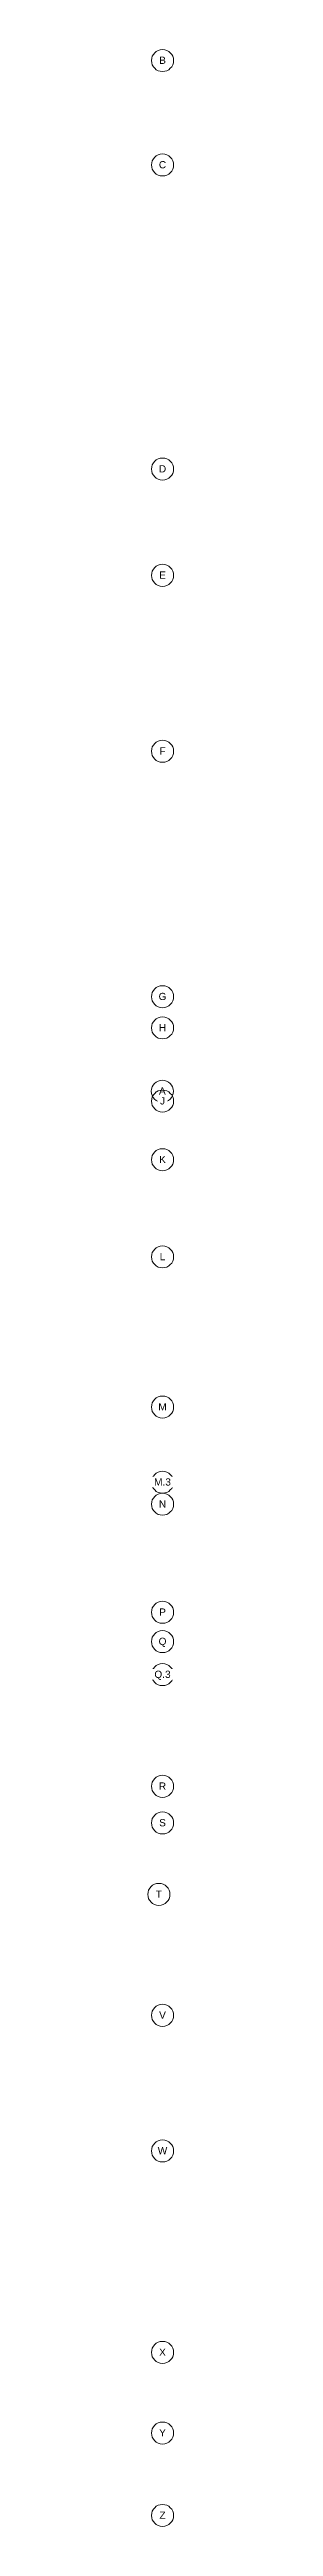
# Model space of a CAD drawing. Header units: inches. Extents: x -3679 to 241, y -496 to 1784.
# Drawn here: x 226 to 241, y -6 to 1346 of the extents above; entities that cross this region are included whole.
import ezdxf

# ---------------------------------------------------------------- set-up
doc = ezdxf.new("R2010")
doc.units = ezdxf.units.IN
doc.header["$MEASUREMENT"] = 0
doc.layers.add('S-GRID-IDEN', color=8, linetype='Continuous', lineweight=13)
doc.styles.add('Arial', font='arial.ttf', dxfattribs={"height": 3.934132})

# ---------------------------------------------------------------- blocks, each defined once
blk = doc.blocks.new('Grid - 3_16_-139788-ROOF LEVEL')
at = {"layer": 'S-GRID-IDEN'}
blk.add_circle((0, 0), 0.188, dxfattribs=at)

msp = doc.modelspace()

# ---------------------------------------------------------------- block references
at = {"layer": 'S-GRID-IDEN'}
for p, xscale, yscale, zscale, rotation in [((234, 1340), 31.99999999999999, 31.99999999999999, 31.99999999999999, 269.9999999999996), ((234, 1283), 31.99999999999999, 31.99999999999999, 31.99999999999999, 269.9999999999996), ((234, 1117), 31.99999999999999, 31.99999999999999, 31.99999999999999, 269.9999999999996), ((234, 1059), 31.99999999999999, 31.99999999999999, 31.99999999999999, 269.9999999999996), ((234, 963), 31.99999999999999, 31.99999999999999, 31.99999999999999, 90), ((234, 829), 31.99999999999999, 31.99999999999999, 31.99999999999999, 90), ((234, 812), 31.99999999999999, 31.99999999999999, 31.99999999999999, 269.9999999999996), ((233.9, 777.4), 31.99999999999998, 31.99999999999998, 31.99999999999998, 259.4416666666667), ((234, 740), 31.99999999999999, 31.99999999999999, 31.99999999999999, 269.9999999999996), ((234, 687), 31.99999999999999, 31.99999999999999, 31.99999999999999, 269.9999999999996), ((234, 605), 31.99999999999999, 31.99999999999999, 31.99999999999999, 269.9999999999996), ((234, 552), 31.99999999999999, 31.99999999999999, 31.99999999999999, 90), ((234, 493), 31.99999999999999, 31.99999999999999, 31.99999999999999, 269.9999999999996), ((234, 477), 31.99999999999999, 31.99999999999999, 31.99999999999999, 269.9999999999996), ((234, 459), 31.99999999999999, 31.99999999999999, 31.99999999999999, 269.9999999999996), ((234, 398), 31.99999999999999, 31.99999999999999, 31.99999999999999, 269.9999999999996), ((234, 378), 31.99999999999999, 31.99999999999999, 31.99999999999999, 269.9999999999996), ((232, 339), 31.99999999999999, 31.99999999999999, 31.99999999999999, 269.9999999999996), ((234, 273), 31.99999999999999, 31.99999999999999, 31.99999999999999, 90), ((234, 199), 31.99999999999999, 31.99999999999999, 31.99999999999999, 90), ((234, 89), 31.99999999999999, 31.99999999999999, 31.99999999999999, 90), ((234, 45), 31.99999999999999, 31.99999999999999, 31.99999999999999, 269.9999999999996), ((234, 0), 31.99999999999999, 31.99999999999999, 31.99999999999999, 269.9999999999996)]:
    msp.add_blockref('Grid - 3_16_-139788-ROOF LEVEL', p, dxfattribs=dict(at, xscale=xscale, yscale=yscale, zscale=zscale, rotation=rotation))

# ---------------------------------------------------------------- next in the draw order: texts
at = {"layer": 'S-GRID-IDEN', "lineweight": 9, "char_height": 3.93, "attachment_point": 2, "line_spacing_factor": 0.938532, "style": 'Arial', "bg_fill": 3, "box_fill_scale": 1.25, "bg_fill_color": 0, "bg_fill_transparency": 0}
for s, insert, width in [('B', (234, 1342.1), 4.368), ('C', (234, 1285.1), 4.704), ('D', (234, 1119.1), 4.704), ('E', (234, 1061.1), 4.368), ('F', (234, 965.1), 3.984), ('G', (234, 831.1), 5.088), ('H', (234, 814.1), 4.704), ('A', (233.9, 779.5), 4.368), ('K', (234, 742.1), 4.368), ('L', (234, 689.1), 3.648), ('M', (234, 607.1), 5.424), ('N', (234, 554.1), 4.704), ('P', (234, 495.1), 4.368), ('Q', (234, 479.1), 5.088), ('Q.3', (234, 461.1), 10.56), ('R', (234, 400.1), 4.704), ('S', (234, 380.1), 4.368), ('T', (232, 341.1), 3.984), ('V', (234, 275.1), 4.368), ('W', (234, 201.1), 6.144), ('X', (234, 91.1), 4.368), ('Y', (234, 47.1), 4.272), ('Z', (234, 2.1), 3.984)]:
    msp.add_mtext(s, dxfattribs=dict(at, insert=insert, width=width))

# ---------------------------------------------------------------- next in the draw order: block references
at = {"layer": 'S-GRID-IDEN', "xscale": 31.99999999999999, "yscale": 31.99999999999999, "zscale": 31.99999999999999, "rotation": 269.9999999999996}
for p in [(234, 772), (234, 564)]:
    msp.add_blockref('Grid - 3_16_-139788-ROOF LEVEL', p, dxfattribs=at)

# ---------------------------------------------------------------- next in the draw order: texts
at = {"layer": 'S-GRID-IDEN', "lineweight": 9, "char_height": 3.93, "attachment_point": 2, "line_spacing_factor": 0.938532, "style": 'Arial', "bg_fill": 3, "box_fill_scale": 1.25, "bg_fill_color": 0, "bg_fill_transparency": 0}
for s, insert, width in [('J', (234, 774.1), 3.264), ('M.3', (234, 566.1), 10.896)]:
    msp.add_mtext(s, dxfattribs=dict(at, insert=insert, width=width))

doc.saveas('drawing.dxf')
